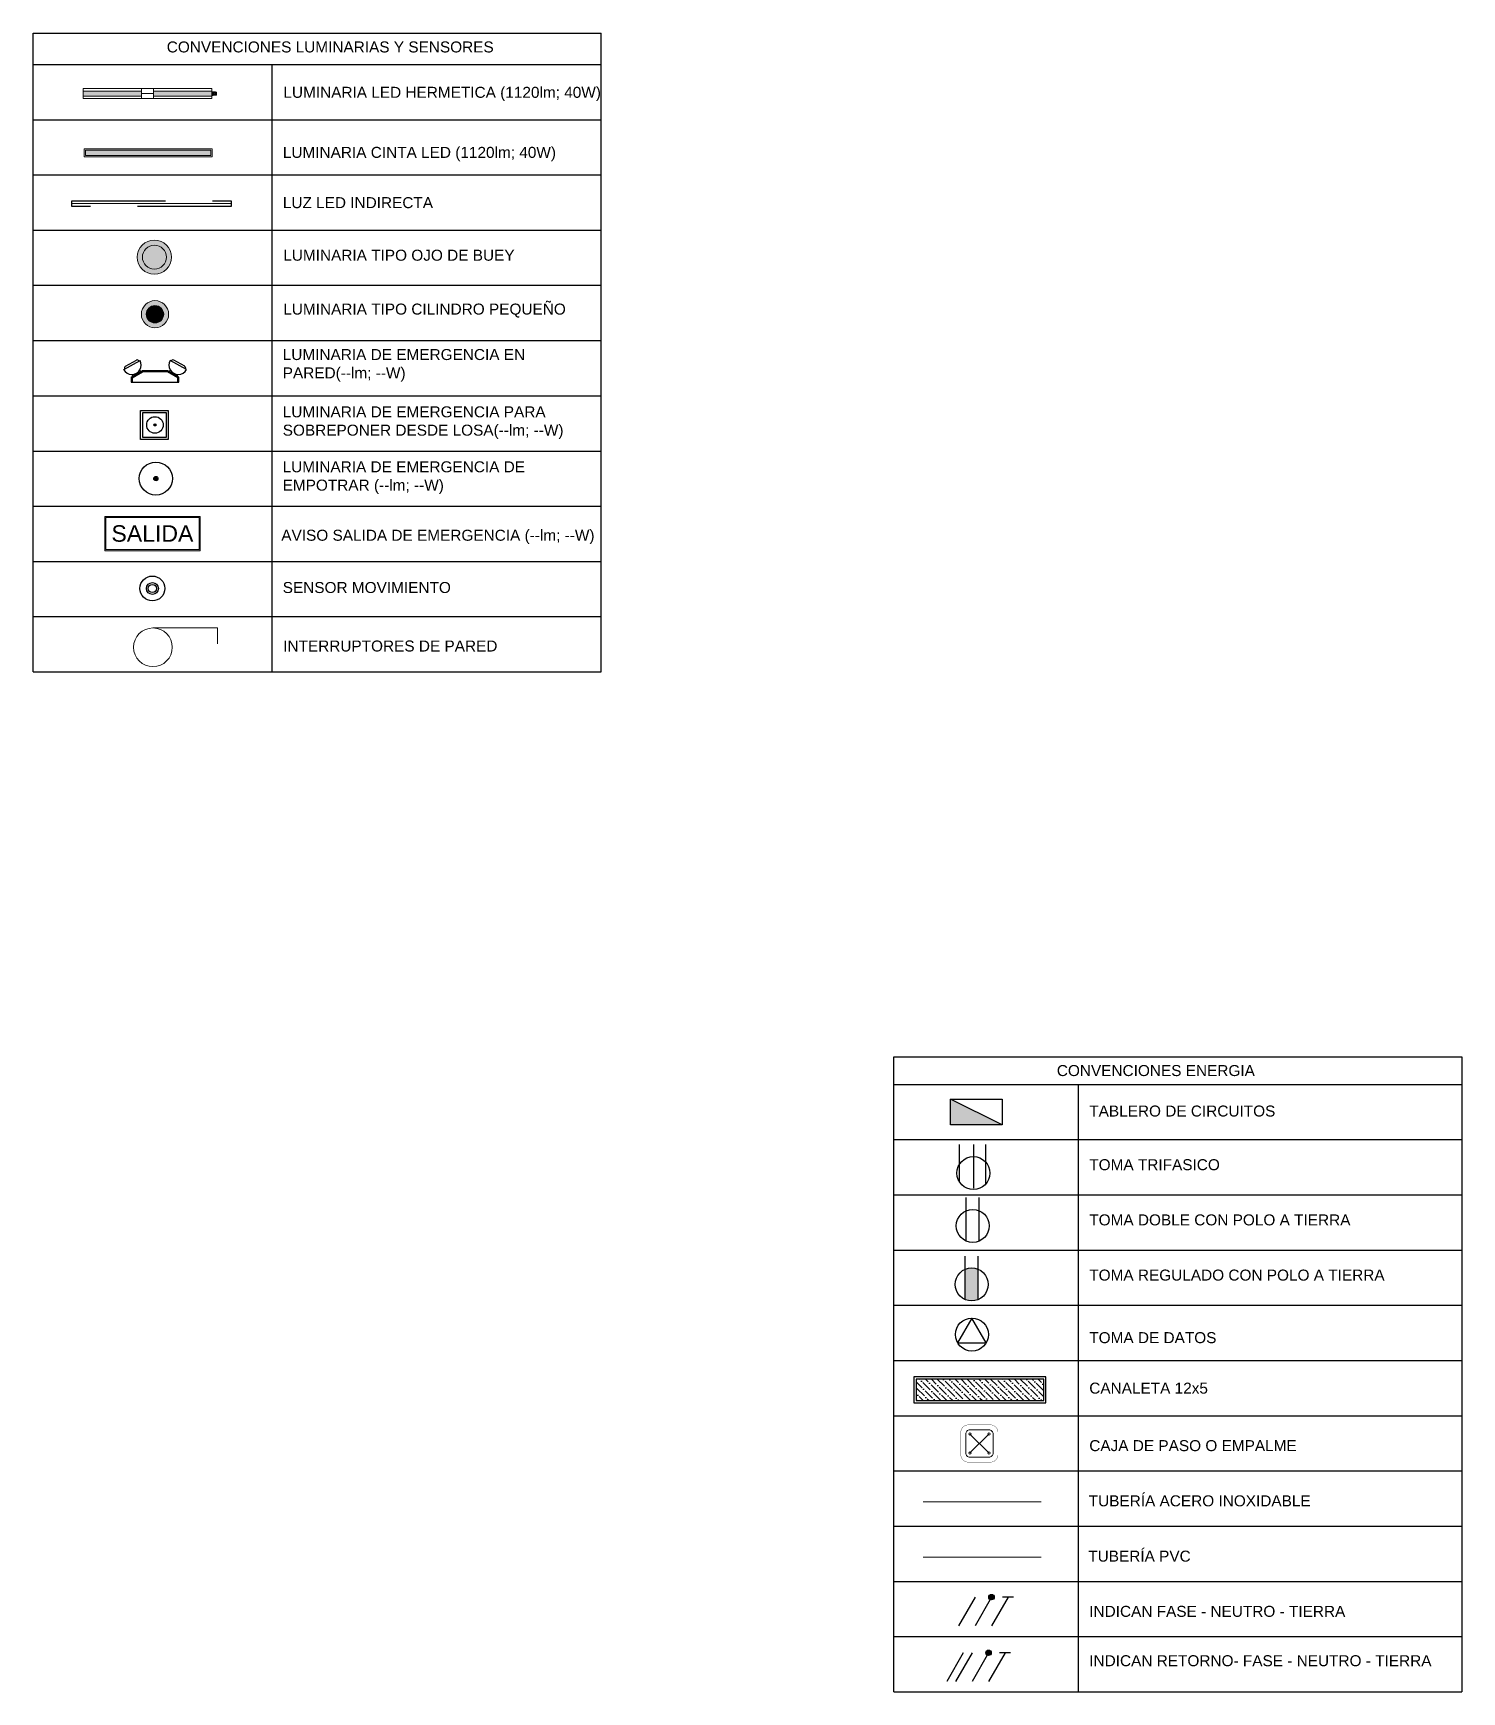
# Model space of a CAD drawing. Header units: metres. Extents: x 81 to 650, y -25 to 177.
# Drawn here: x 223.82 to 236.81, y -0.06 to 15.02 of the extents above; entities that cross this region are included whole.
import ezdxf
from ezdxf.lldxf.tags import DXFTag

# ---------------------------------------------------------------- set-up
doc = ezdxf.new("R2010")
doc.units = ezdxf.units.M
for name, pattern in [('CONTINUA', [0]), ('DASHED2', [9.525, 6.35, -3.175]), ('LÍNEAS_OCULTASX2', [0.75, 0.5, -0.25])]:
    doc.linetypes.add(name, pattern=pattern)
for name, color, linetype in [('-ALAMBRADO', 7, 'Continuous'), ('-CN-GYD-ILUMINACION-EM', 1, 'Continuous'), ('-CN-GYD-TEXTOS', 7, 'Continuous'), ('GG_EMERGENCIA 03', 1, 'Continuous'), ('GG_PROYECCION', 9, 'DASHED2'), ('LUMINARIA DE EMERGENCIA', 5, 'Continuous'), ('LUMINARIA EMERGENCIA DE EMPOTRAR', 1, 'Continuous'), ('LUMINARIA LED CIRCULAR', 7, 'Continuous'), ('LUZ LED INDIRECTA', 7, 'Continuous'), ('RE60', 7, 'Continuous'), ('SENSOR MOVIMIENTO', 3, 'Continuous'), ('T', 1, 'Continuous'), ('TB', 7, 'Continuous'), ('TOMA REGULADO', 1, 'Continuous'), ('TOMA TRIFASICO', 1, 'Continuous')]:
    doc.layers.add(name, color=color, linetype=linetype)
for name, color, linetype, lineweight in [('-CN-GYD-INTERRUPTORES DE PARED', 3, 'Continuous', 20), ('-CN-GYD-LUMINARIA CINTA LED', 4, 'Continuous', 18), ('-CN-GYD-LUMINARIA LED HERMETICA', 1, 'Continuous', 5), ('-CN-GYD-TUBERIA PVC', 96, 'PVC_LINE', 25), ('-CN-GYD-TUBERÍA ILUMINACION', 250, 'Continuous', 18), ('-CN-GYD-TUBERÍA PRINCIPAL ILUMINACION', 5, 'Continuous', 5), ('-CN-GYD-TUBERÍA TOMACORRIENTE PVC', 86, 'Continuous', 18), ('_TEXTO', 7, 'Continuous', 9), ('CAJA DE PASO', 94, 'Continuous', 5), ('L', 7, 'Continuous', 15), ('LUMINARIA DE EMERGENCIA PARA SOBREPONER', 7, 'Continuous', 25), ('RE80', 7, 'Continuous', 15)]:
    doc.layers.add(name, color=color, linetype=linetype, lineweight=lineweight)
doc.layers.add('A-HATCH CONCRETO', color=7, linetype='Continuous', true_color=0xc2c2c2)
doc.styles.add('GYD', font='arial.ttf', dxfattribs={"height": 2.5})
doc.styles.add('ROMANS', font='arial.ttf')
doc.styles.get("Standard").update_dxf_attribs({"font": 'arial.ttf'})
tags = doc.linetypes.add('EMT_LINE', pattern='A,0.5,-0.2,["EMT",Standard,S=0.1,R=0,X=-0.1,Y=-0.05],-0.25', length=0.95).pattern_tags.tags
tags[6] = DXFTag(74, 10)
tags = doc.linetypes.add('PVC_LINE', pattern='A,0.5,-0.2,["PVC",Standard,S=0.1,R=0,X=-0.1,Y=-0.05],-0.25', length=0.95).pattern_tags.tags
tags[6] = DXFTag(74, 10)
pattern_1 = [(0, (0, 0), (0, 6.985), [5.08, -1.905]), (90, (0, 0), (-6.985, 4e-16), [5.08, -1.905])]
pattern_2 = [(180, (4.985, -38.812), (-6.00631, -10.40324), [1.50158, -10.51105]), (270, (4.2344, -38.812), (6.00631, -10.40324), [0.75079, -20.05569]), (270, (4.047, -38.812), (6.00631, -10.40324), [0.60063, -20.20584]), (270, (4.422, -38.812), (6.00631, -10.40324), [0.60063, -20.20584]), (240, (3.859, -38.812), (6.00631, -10.40324), [0.4805, -11.53212]), (300, (4.61, -38.812), (12.01262, -4e-09), [0.4805, -11.53212])]

msp = doc.modelspace()

# ---------------------------------------------------------------- texts
at = {"layer": 'RE60', "ltscale": 0.02, "char_height": 0.1, "width": 5.55657, "attachment_point": 5, "style": 'ROMANS'}
for s, insert in [('CONVENCIONES LUMINARIAS Y SENSORES ', (226.518, 14.896, 0)), (' CONVENCIONES ENERGIA', (234.006, 5.587, 0))]:
    msp.add_mtext(s, dxfattribs=dict(at, insert=insert))
at = {"layer": 'RE80', "ltscale": 0.015, "char_height": 0.1, "attachment_point": 4, "style": 'ROMANS'}
for s, insert, width in [('\\pxl1,r1.8772;LUMINARIA LED HERMETICA (1120lm; 40W)', (225.992, 14.469, 0), 4.02029), ('\\pxl1,r1.8772;LUMINARIA CINTA LED (1120lm; 40W)', (225.987, 13.923, 0), 4.02029), ('\\pxl1,r1.8772;LUZ LED INDIRECTA', (225.987, 13.48, 0), 1.70732), ('\\pxl1,r1.8772;LUMINARIA DE EMERGENCIA EN PARED(--lm; --W)', (225.986, 12.001, 0), 2.49295), ('\\pxl1,r1.8772;LUMINARIA DE EMERGENCIA PARA SOBREPONER DESDE LOSA(--lm; --W)', (225.986, 11.48, 0), 2.91315), ('\\pxl1,r1.8772;LUMINARIA DE EMERGENCIA DE EMPOTRAR (--lm; --W)', (225.985, 10.98, 0), 3.02409), ('\\pxl1,r1.8772;AVISO SALIDA DE EMERGENCIA (--lm; --W)', (225.973, 10.441, 0), 3.16485), ('\\pxl1,r1.8772;SENSOR MOVIMIENTO', (225.986, 9.98, 0), 3.38772), ('\\pxl1,r1.8772;TABLERO DE CIRCUITOS', (233.32, 5.219, 0), 3.38772), ('\\pxl1,r1.8772;TOMA TRIFASICO', (233.32, 4.731, 0), 3.38772), ('\\pxl1,r1.8772;TOMA DOBLE CON POLO A TIERRA', (233.32, 4.229, 0), 3.38772), ('\\pxl1,r1.8772;TOMA REGULADO CON POLO A TIERRA', (233.32, 3.727, 0), 3.38772), ('\\pxl1,r1.8772;TOMA DE DATOS', (233.32, 3.158, 0), 3.38772), ('CANALETA 12x5', (233.42, 2.699), 3.38772), ('\\pxl1,r1.8772;CAJA DE PASO O EMPALME', (233.32, 2.176, 0), 3.38772), ('TUBERÍA ACERO INOXIDABLE', (233.415, 1.674, 0), 2.01185), ('TUBERÍA PVC', (233.411, 1.171, 0), 0.92699), ('\\pxl1,r1.8772;INDICAN FASE - NEUTRO - TIERRA', (233.32, 0.669, 0), 3.38772), ('\\pxl1,r1.8772,t34;INDICAN RETORNO- FASE - NEUTRO - TIERRA', (233.32, 0.22, 0), 3.52039)]:
    msp.add_mtext(s, dxfattribs=dict(at, insert=insert, width=width))
for s, insert in [('\\pxt5,34;LUMINARIA TIPO OJO DE BUEY', (226.091, 13.002)), ('\\pxt5;LUMINARIA TIPO CILINDRO PEQUEÑO', (226.091, 12.499, 0)), ('INTERRUPTORES DE PARED', (226.09, 9.448, 0))]:
    msp.add_mtext_dynamic_manual_height_columns(s, width=1414.4807, gutter_width=187.5, heights=[277.011], dxfattribs=dict(at, insert=insert))

# ---------------------------------------------------------------- blocks, each defined once
blk = doc.blocks.new('Sensor 360º_')
at = {"layer": 'SENSOR MOVIMIENTO'}
for radius in [0.113, 0.054, 0.0375]:
    blk.add_circle((0, 0), radius, dxfattribs=at)
blk = doc.blocks.new('Salida_3.8W')
h = blk.add_hatch()
h.set_pattern_fill('ANGLE', color=256)
h.set_pattern_definition(pattern_1)
h.paths.add_polyline_path([(0.434, -0.01), (0.434, 0.303), (-0.434, 0.303), (-0.434, -0.01)])
h.paths.add_polyline_path([(-0.424, 0), (-0.424, 0.293), (0.424, 0.293), (0.424, 0)], flags=16)
h = blk.add_hatch()
h.set_pattern_fill('ANGLE', color=256)
h.set_pattern_definition(pattern_1)
h.paths.add_polyline_path([(0.434, -0.01), (0.434, 0.303), (-0.434, 0.303), (-0.434, -0.01)])
h.paths.add_polyline_path([(-0.424, 0), (-0.424, 0.293), (0.424, 0.293), (0.424, 0)], flags=16)
at = {"layer": 'L'}
h = blk.add_hatch(dxfattribs=at)
h.set_pattern_fill('ANGLE', color=3)
h.set_pattern_definition([(0, (-44.6785, -37.2514), (0, 6.985), [5.08, -1.905]), (90, (-44.6785, -37.2514), (-6.985, 4e-16), [5.08, -1.905])])
h.paths.add_polyline_path([(0.434, -0.01), (0.434, 0.303), (-0.434, 0.303), (-0.434, -0.01)])
h.paths.add_polyline_path([(-0.424, 0), (-0.424, 0.293), (0.424, 0.293), (0.424, 0)], flags=16)
h = blk.add_hatch(color=3, dxfattribs=at)
h.paths.add_polyline_path([(0.434, -0.01), (0.434, 0.303), (-0.434, 0.303), (-0.434, -0.01)])
h.paths.add_polyline_path([(-0.424, 0), (-0.424, 0.293), (0.424, 0.293), (0.424, 0)], flags=16)
at = {"layer": 'L', "color": 3}
for points in [[(-0.434, 0.303), (0.434, 0.303), (0.434, -0.01), (-0.434, -0.01)], [(-0.424, 0.293), (0.424, 0.293), (0.424, 0), (-0.424, 0)]]:
    blk.add_lwpolyline(points, close=True, dxfattribs=at)
at = {"layer": 'L', "color": 3, "insert": (0, 0.146, 712.661), "char_height": 0.15, "width": 0.84839, "attachment_point": 5}
blk.add_mtext('\\pxqc;SALIDA', dxfattribs=at)
blk = doc.blocks.new('LUMINARIA HERMETICA 40W')
h = blk.add_hatch()
h.set_pattern_fill('SWAMP', color=252, scale=0.472938, angle=180)
h.set_pattern_definition(pattern_2)
h.paths.add_polyline_path([(-24, 55), (23, 55), (23, 585), (-24, 585)])
h = blk.add_hatch()
h.set_pattern_fill('SWAMP', color=252, scale=0.472938, angle=180)
h.set_pattern_definition(pattern_2)
h.paths.add_polyline_path([(-24, -585), (23, -585), (23, -55), (-24, -55)])
at = {"layer": '-CN-GYD-INTERRUPTORES DE PARED', "color": 1, "extrusion": (0, 0, -1)}
for p, q in [((-46, 585), (46, 585)), ((-46, 55), (-46, 585)), ((46, 585), (46, 559)), ((46, 559), (46, 55)), ((-46, -559), (-46, -55)), ((46, -55), (46, -585)), ((-46, -585), (-46, -559)), ((46, -585), (-46, -585))]:
    blk.add_line(p, q, dxfattribs=at)
at = {"layer": '-CN-GYD-INTERRUPTORES DE PARED', "color": 1}
for p, q in [((46, 55), (-46, 55)), ((0, 55), (0, -55)), ((46, -55), (46, 55)), ((-46, -55), (46, -55)), ((-16, -587), (-17, -588)), ((-17, -588), (-17, -589)), ((-17, -589), (-17, -595)), ((-17, -595), (-12, -595)), ((-15, -587), (-16, -587)), ((-12, -596), (-16, -596)), ((-16, -596), (-16, -604)), ((-13, -587), (-15, -587)), ((-13, -587), (-13, -585)), ((-13, -585), (0, -585)), ((-12, -588), (-13, -587)), ((0, -587), (-13, -587)), ((-11, -589), (-12, -588)), ((-12, -595), (-12, -596)), ((-8, -588), (-11, -589)), ((-7, -588), (-8, -588)), ((-3, -587), (-7, -588)), ((0, -587), (-3, -587)), ((13, -585), (0, -585)), ((0, -587), (3, -587)), ((0, -587), (13, -587)), ((3, -587), (7, -588)), ((7, -588), (8, -588)), ((8, -588), (11, -589)), ((11, -589), (12, -588)), ((12, -588), (13, -587)), ((17, -595), (12, -595)), ((12, -595), (12, -596)), ((12, -596), (16, -596)), ((13, -587), (13, -585)), ((13, -587), (15, -587)), ((15, -587), (16, -587)), ((16, -587), (17, -588)), ((16, -596), (16, -604)), ((17, -588), (17, -589)), ((17, -589), (17, -595)), ((-16, -604), (-12, -604)), ((-16, -605), (-16, -615)), ((-12, -605), (-16, -605)), ((-16, -615), (-14, -617)), ((-14, -617), (-14, -621)), ((-14, -621), (-14, -623)), ((-14, -623), (-11, -626)), ((-12, -604), (-12, -605)), ((-11, -626), (0, -626)), ((11, -626), (0, -626)), ((14, -623), (11, -626)), ((16, -604), (12, -604)), ((12, -604), (12, -605)), ((12, -605), (16, -605)), ((16, -615), (14, -617)), ((14, -617), (14, -621)), ((14, -621), (14, -623)), ((16, -605), (16, -615))]:
    blk.add_line(p, q, dxfattribs=at)
for points in [[(-46, 55), (-46, -55)], [(-17, -594), (-11, -594), (-8, -594), (0, -594)], [(-12, -595), (0, -595)], [(-12, -596), (0, -596)], [(-11, -589), (-11, -595)], [(-8, -588), (-8, -595)], [(-8, -604), (-8, -596)], [(17, -594), (11, -594), (8, -594), (0, -594)], [(12, -595), (0, -595)], [(12, -596), (0, -596)], [(8, -588), (8, -595)], [(8, -604), (8, -596)], [(11, -589), (11, -595)], [(-14, -617), (0, -617)], [(-12, -604), (0, -604)], [(-12, -605), (0, -605)], [(-9, -615), (-11, -617)], [(-7, -605), (-7, -615), (-9, -615), (-9, -605)], [(-7, -615), (-4, -617)], [(12, -604), (0, -604)], [(12, -605), (0, -605)], [(14, -617), (0, -617)], [(7, -615), (4, -617)], [(7, -605), (7, -615), (9, -615), (9, -605)], [(9, -615), (11, -617)]]:
    blk.add_lwpolyline(points, dxfattribs=at)
at = {"color": 1}
for points in [[(23, 55), (-24, 55), (-24, 585), (23, 585)], [(23, -585), (-24, -585), (-24, -55), (23, -55)]]:
    blk.add_lwpolyline(points, close=True, dxfattribs=at)
blk = doc.blocks.new('*U67')
at = {"layer": '-CN-GYD-ILUMINACION-EM', "ltscale": 0.3}
for p, q in [((-145, 270), (-200, 170)), ((-114, 285), (-197, 136)), ((-119, 277), (-119, 277)), ((-193, 144), (-193, 144)), ((-114, -285), (-197, -136)), ((-193, -144), (-193, -144)), ((-145, -270), (-200, -170)), ((-119, -277), (-119, -277))]:
    blk.add_line(p, q, dxfattribs=at)
at = {"layer": '-CN-GYD-ILUMINACION-EM'}
for p, q in [((0, 217), (-46, 217)), ((0, 207), (-40, 207)), ((0, -217), (0, 217)), ((-104, 116), (-104, -116)), ((-94, 114), (-94, -114)), ((-46, -217), (0, -217)), ((-40, -207), (0, -207))]:
    blk.add_line(p, q, dxfattribs=at)
for points in [[(-46, 217), (-104, 116)], [(-40, 207), (-94, 114)], [(-56, 199), (-70, 208)], [(-96, 130), (-110, 138)], [(-96, -130), (-110, -138)], [(-46, -217), (-104, -116)], [(-40, -207), (-94, -114)], [(-56, -199), (-70, -208)]]:
    blk.add_lwpolyline(points, dxfattribs=at)
at = {"layer": '-CN-GYD-ILUMINACION-EM', "ltscale": 0.3}
for centre, radius, start, end in [((-183, 161), 19.1, 150.9715, 240.9715), ((-156, 211), 85.5, 240.9715, 60.9715), ((-128, 260), 19.1, 60.9715, 150.9715), ((-183, -161), 19.1, 119.0285, 209.0285), ((-156, -211), 85.5, 299.0285, 119.0285), ((-128, -260), 19.1, 209.0285, 299.0285)]:
    blk.add_arc(centre, radius, start, end, dxfattribs=at)
at = {"layer": '-CN-GYD-TEXTOS', "style": 'GYD'}
blk.add_attdef('5', (-68, -406), '', height=125, rotation=90, dxfattribs=at)
blk = doc.blocks.new('OJO DE BUEY 12W')
at = {"layer": '-CN-GYD-TUBERÍA ILUMINACION', "linetype": 'EMT_LINE', "lineweight": 5, "ltscale": 10}
h = blk.add_hatch(color=256, dxfattribs=at)
h.dxf.hatch_style = 1
h.set_gradient(color1=(147, 149, 152), color2=(248, 246, 176), name='SPHERICAL')
edge = h.paths.add_edge_path()
edge.add_arc((0, 0), 72.7, 0, 360)
at = {"layer": 'A-HATCH CONCRETO', "transparency": 33554687}
h = blk.add_hatch(color=256, dxfattribs=at)
h.dxf.hatch_style = 1
h.paths.add_polyline_path([(-104, 0, 1), (104, 0, 1)])
h.paths.add_polyline_path([(73, 0, -1), (-73, 0, -1)], flags=16)
at = {"layer": '-CN-GYD-TUBERÍA ILUMINACION', "linetype": 'Continuous', "lineweight": 5, "ltscale": 10}
for radius in [104, 72.7]:
    blk.add_circle((0, 0), radius, dxfattribs=at)
blk = doc.blocks.new('A$Cc7fbbbd8')
at = {"layer": 'GG_EMERGENCIA 03', "ltscale": 0.3}
h = blk.add_hatch(dxfattribs=at)
h.set_pattern_fill('ANSI31', color=256, scale=0.0005, angle=90)
h.set_pattern_definition([(135, (0.0614115, 0.0595737), (-0.00112253, -0.00112253), [])])
edge = h.paths.add_edge_path()
edge.add_arc((0.0614, 0.1), 0.00475, 0, 360)
for points in [[(-0.005, 0.0348), (-0.005, 0.1606), (0.1278, 0.1606), (0.1278, 0.0348)], [(0.005, 0.0448), (0.005, 0.1506), (0.1178, 0.1506), (0.1178, 0.0448)]]:
    blk.add_lwpolyline(points, close=True, dxfattribs=at)
for radius in [0.0376, 0.00475]:
    blk.add_circle((0.0614, 0.1), radius, dxfattribs=at)
blk = doc.blocks.new('Luminaria Lineal lumen')
at = {"layer": '-CN-GYD-INTERRUPTORES DE PARED'}
h = blk.add_hatch(dxfattribs=at)
h.set_pattern_fill('SWAMP', color=252, scale=0.5, angle=90)
h.set_pattern_definition([(90, (-99.318, -5.545), (-10.99852, 6.35), [1.5875, -11.1125]), (180, (-99.3185, -4.7517), (-10.99852, -6.35), [0.79375, -21.2033]), (180, (-99.3185, -4.553), (-10.99852, -6.35), [0.635, -21.36205]), (180, (-99.3185, -4.95), (-10.99852, -6.35), [0.635, -21.36205]), (150, (-99.318, -4.355), (-10.99852, -6.35), [0.508, -12.192]), (210, (-99.318, -5.149), (-5e-09, -12.7), [0.508, -12.192])])
h.paths.add_polyline_path([(-560, 25), (-560, -25), (560, -25), (560, 25)])
at = {"layer": '-CN-GYD-INTERRUPTORES DE PARED', "color": 4}
for points in [[(-572, -37), (-572, 37), (572, 37), (572, -37)], [(-560, -25), (-560, 25), (560, 25), (560, -25)]]:
    blk.add_lwpolyline(points, close=True, dxfattribs=at)
blk = doc.blocks.new('A$C9f2337e8')
at = {"layer": 'GG_PROYECCION', "color": 40, "linetype": 'CONTINUA', "ltscale": 0.3, "true_color": 0xf8d731, "const_width": 0.01}
blk.add_lwpolyline([(-6.832, -0.371), (0.409, -0.371)], dxfattribs=at)
at = {"layer": 'GG_PROYECCION', "color": 0, "ltscale": 0.3}
blk.add_lwpolyline([(-6.832, -0.396), (-6.832, -0.346), (0.409, -0.346), (0.409, -0.396)], close=True, dxfattribs=at)
blk = doc.blocks.new('A$Cd32da91f')
at = {"layer": '-CN-GYD-TUBERÍA ILUMINACION', "linetype": 'EMT_LINE', "lineweight": 5, "ltscale": 10}
h = blk.add_hatch(color=256, dxfattribs=at)
h.dxf.hatch_style = 1
h.set_gradient(color1=(248, 215, 49), color2=(248, 215, 49), name='INVSPHERICAL')
h.paths.add_polyline_path([(0.088, -0.03), (0.097, -0.032), (0.106, -0.036), (0.114, -0.041), (0.122, -0.047), (0.127, -0.055), (0.132, -0.064), (0.134, -0.073), (0.135, -0.083), (0.134, -0.092), (0.132, -0.102), (0.127, -0.11), (0.122, -0.118), (0.114, -0.125), (0.106, -0.13), (0.097, -0.133), (0.088, -0.135), (0.078, -0.135), (0.068, -0.133), (0.059, -0.13), (0.051, -0.125), (0.044, -0.118), (0.038, -0.11), (0.034, -0.102), (0.031, -0.092), (0.03, -0.083), (0.031, -0.073), (0.034, -0.064), (0.038, -0.055), (0.044, -0.047), (0.051, -0.041), (0.059, -0.036), (0.068, -0.032), (0.078, -0.03)])
at = {"transparency": 33554687}
h = blk.add_hatch(color=256, dxfattribs=at)
h.dxf.hatch_style = 1
edge = h.paths.add_edge_path()
edge.add_ellipse((0.083, -0.083), major_axis=(0.0584, 0.0584), ratio=1, start_angle=0, end_angle=360)
edge = h.paths.add_edge_path(flags=16)
edge.add_ellipse((0.083, -0.083), major_axis=(0.0372, 0.0372), ratio=1, start_angle=0, end_angle=360)
h = blk.add_hatch(color=256, dxfattribs=at)
h.dxf.hatch_style = 1
edge = h.paths.add_edge_path()
edge.add_ellipse((0.083, -0.083), major_axis=(0.0514, 0.0514), ratio=1, start_angle=0, end_angle=360)
edge.add_ellipse((0.083, -0.083), major_axis=(0.0584, 0.0584), ratio=1, start_angle=0, end_angle=360)
edge.add_ellipse((0.083, -0.083), major_axis=(0.0514, 0.0514), ratio=1, start_angle=0, end_angle=360)
edge.add_ellipse((0.083, -0.083), major_axis=(0.0584, 0.0584), ratio=1, start_angle=0, end_angle=360)
edge.add_ellipse((0.083, -0.083), major_axis=(0.0514, 0.0514), ratio=1, start_angle=0, end_angle=360)
edge.add_ellipse((0.083, -0.083), major_axis=(0.0584, 0.0584), ratio=1, start_angle=0, end_angle=360)
at = {"layer": '-CN-GYD-TUBERÍA ILUMINACION', "linetype": 'Continuous', "ltscale": 10}
for major_axis in [(0.0584, 0.0584), (0.0372, 0.0372)]:
    blk.add_ellipse((0.083, -0.083), major_axis=major_axis, ratio=1, start_param=5.497787, end_param=11.780972, dxfattribs=at)
blk = doc.blocks.new('A$C078c93ae')
at = {"layer": 'LUMINARIA EMERGENCIA DE EMPOTRAR', "ltscale": 0.3}
h = blk.add_hatch(dxfattribs=at)
h.set_pattern_fill('ANSI31', color=256, scale=0.001)
h.set_pattern_definition([(45, (-0.005658, 0.0751944), (-0.00224506, 0.00224506), [])])
edge = h.paths.add_edge_path()
edge.add_arc((0.0752, 0.0752), 0.00949, 0, 360)
for radius in [0.0752, 0.00949]:
    blk.add_circle((0.0752, 0.0752, 0), radius, dxfattribs=at)
blk = doc.blocks.new('t')
at = {"layer": 'T'}
for p, q in [((0.0063, 0.03), (0.2042, 0.03)), ((0.0063, -0.03), (0.2042, -0.03))]:
    blk.add_line(p, q, dxfattribs=at)
blk.add_circle((0.075, 0), 0.075, dxfattribs=at)
blk = doc.blocks.new('TB')
at = {"layer": 'TB'}
h = blk.add_hatch(color=256, dxfattribs=at)
h.dxf.hatch_style = 1
h.paths.add_polyline_path([(0.156, 0), (-0.156, 0.156), (-0.156, 0)])
blk.add_lwpolyline([(-0.156, 0.156), (0.156, 0.156), (0.156, 0), (-0.156, 0)], close=True, dxfattribs=at)
blk.add_lwpolyline([(0.156, 0), (-0.156, 0.156)], dxfattribs=at)
blk = doc.blocks.new('Caja de paso')
at = {"layer": '-CN-GYD-TUBERÍA TOMACORRIENTE PVC', "const_width": 0.00173}
blk.add_lwpolyline([(-0.1111, 0.0667), (-0.1111, -0.0667, 0.414214), (-0.0667, -0.1111), (0.0667, -0.1111, 0.414214), (0.1111, -0.0667), (0.1111, 0.0667, 0.414214), (0.0667, 0.1111), (-0.0667, 0.1111, 0.414214)], format="xyb", close=True, dxfattribs=at)
at = {"layer": '-CN-GYD-TUBERÍA TOMACORRIENTE PVC'}
blk.add_lwpolyline([(-0.0566, -0.0819), (0.0566, -0.0819, 0.414214), (0.0819, -0.0566), (0.0819, 0.0566, 0.414214), (0.0566, 0.0819), (-0.0566, 0.0819, 0.414214), (-0.0819, 0.0566), (-0.0819, -0.0566, 0.414214)], format="xyb", close=True, dxfattribs=at)
at = {"layer": '-CN-GYD-TUBERÍA TOMACORRIENTE PVC', "linetype": 'LÍNEAS_OCULTASX2'}
for points in [[(-0.0566, 0.0566), (0.0566, -0.0566)], [(0.0566, 0.0566), (-0.0566, -0.0566)]]:
    blk.add_lwpolyline(points, dxfattribs=at)
at = {"layer": '-CN-GYD-TUBERÍA TOMACORRIENTE PVC'}
for centre in [(-0.0566, 0.0566), (0.0566, 0.0566), (-0.0566, -0.0566), (0.0566, -0.0566)]:
    blk.add_circle(centre, 0.00665, dxfattribs=at)
blk = doc.blocks.new('3x')
at = {"layer": '-ALAMBRADO'}
h = blk.add_hatch(color=256, dxfattribs=at)
edge = h.paths.add_edge_path()
edge.add_arc((0.078, 0.13), 0.025, 0, 360)
for p, q in [((-0.152, 0.13), (-0.302, -0.13)), ((-0.072, 0.13), (-0.222, -0.13)), ((0.078, 0.13), (-0.072, -0.13)), ((0.228, 0.13), (0.078, -0.13))]:
    blk.add_line(p, q, dxfattribs=at)
blk.add_lwpolyline([(0.278, 0.13), (0.178, 0.13)], dxfattribs=at)
blk.add_circle((0.078, 0.13), 0.025, dxfattribs=at)
blk = doc.blocks.new('*U62')
at = {"layer": '-ALAMBRADO'}
blk.add_blockref('3x', (0, 0), dxfattribs=at)
blk = doc.blocks.new('2x')
at = {"layer": '-ALAMBRADO'}
h = blk.add_hatch(color=256, dxfattribs=at)
edge = h.paths.add_edge_path()
edge.add_arc((0.075, 0.13), 0.025, 0, 360)
for p, q in [((-0.075, 0.13), (-0.225, -0.13)), ((0.075, 0.13), (-0.075, -0.13)), ((0.225, 0.13), (0.075, -0.13))]:
    blk.add_line(p, q, dxfattribs=at)
blk.add_lwpolyline([(0.275, 0.13), (0.175, 0.13)], dxfattribs=at)
blk.add_circle((0.075, 0.13), 0.025, dxfattribs=at)
blk = doc.blocks.new('*U51')
at = {"layer": '-ALAMBRADO'}
blk.add_blockref('2x', (0, 0), dxfattribs=at)
blk = doc.blocks.new('A$Cce91d04e')
at = {"layer": 'T'}
blk.add_lwpolyline([(0.1402, 0.038), (0.0743, 0.15), (0.0098, 0.038)], close=True, dxfattribs=at)
blk.add_ellipse((0.075, 0.075), major_axis=(-0.053, 0.053), ratio=1, start_param=-0.785398, end_param=5.497787, dxfattribs=at)
blk = doc.blocks.new('*U108')
at = {"linetype": 'Continuous', "true_color": 0x6b6bff}
h = blk.add_hatch(dxfattribs=at)
h.set_pattern_fill('ANSI36', color=171, scale=12.01033, angle=180)
h.set_pattern_definition([(225, (5431875.837, 2115561.8), (-20.2229691, -74.15088673), [95.3319906, -19.0663981, 0, -19.0663981])])
h.paths.add_polyline_path([(3125296, 1822009), (3125491, 1822009), (3125491, 1823170), (3125296, 1823170)])
at = {"color": 171, "linetype": 'Continuous', "true_color": 0x6b6bff}
for points in [[(3125276, 1821989), (3125511, 1821989), (3125511, 1823190), (3125276, 1823190)], [(3125296, 1822009), (3125491, 1822009), (3125491, 1823170), (3125296, 1823170)]]:
    blk.add_lwpolyline(points, close=True, dxfattribs=at)
blk = doc.blocks.new('A$C28df0a04')
at = {"layer": 'TOMA REGULADO'}
h = blk.add_hatch(color=256, dxfattribs=at)
h.dxf.hatch_style = 1
edge = h.paths.add_edge_path()
edge.add_ellipse((0.15, 0.15), major_axis=(-0.106, 0.106), ratio=1, start_angle=291.4218, end_angle=338.5782)
edge.add_line((0.09, 0.287), (0.09, 0.013))
edge.add_ellipse((0.15, 0.15), major_axis=(-0.106, 0.106), ratio=1, start_angle=111.4218, end_angle=158.5782)
edge.add_line((0.21, 0.013), (0.21, 0.287))
for p, q in [((0.09, 0.013), (0.09, 0.408)), ((0.21, 0.013), (0.21, 0.408))]:
    blk.add_line(p, q, dxfattribs=at)
blk.add_ellipse((0.15, 0.15), major_axis=(-0.106, 0.106), ratio=1, dxfattribs=at)
blk = doc.blocks.new('A$C8f8caf15')
at = {"layer": 'T'}
for p, q in [((0.067, -0.025), (0.408, -0.025)), ((0.013, -0.153), (0.408, -0.153)), ((0.053, -0.264), (0.408, -0.264))]:
    blk.add_line(p, q, dxfattribs=at)
blk.add_ellipse((0.15, -0.15), major_axis=(0.106, 0.106), ratio=1, start_param=5.497787, end_param=11.780972, dxfattribs=at)

# ---------------------------------------------------------------- linework, layer by layer
at = {"layer": '-CN-GYD-INTERRUPTORES DE PARED', "color": 3, "extrusion": (0, 0, -1)}
for p, q in [((224.906, 9.613, 0), (225.494, 9.613, 0)), ((225.494, 9.613, 0), (225.494, 9.469, 0))]:
    msp.add_line(p, q, dxfattribs=at)
msp.add_circle((-224.906, 9.437, 0), 0.176, dxfattribs=at)
at = {"layer": '-CN-GYD-TUBERIA PVC', "linetype": 'PVC_LINE', "ltscale": 10, "const_width": 0.01, "elevation": 0}
msp.add_lwpolyline([(231.908, 1.163), (232.984, 1.163)], dxfattribs=at)
at = {"layer": '-CN-GYD-TUBERÍA PRINCIPAL ILUMINACION', "linetype": 'EMT_LINE', "ltscale": 10, "const_width": 0.01, "elevation": 0}
msp.add_lwpolyline([(231.908, 1.665), (232.984, 1.665)], dxfattribs=at)
at = {"layer": 'RE60'}
for p, q in [((223.817, 14.235, 0), (223.817, 15.022, 0)), ((223.817, 14.738, 0), (228.982, 14.738, 0)), ((225.986, 14.738, 0), (225.986, 14.235, 0)), ((223.817, 9.214, 0), (223.817, 14.235, 0)), ((223.817, 14.235, 0), (228.982, 14.235, 0)), ((225.986, 14.235, 0), (225.986, 9.214, 0)), ((223.817, 13.733, 0), (228.982, 13.733, 0)), ((223.817, 13.231, 0), (228.982, 13.231, 0)), ((223.817, 12.729, 0), (228.982, 12.729, 0)), ((223.817, 12.227, 0), (228.982, 12.227, 0)), ((223.817, 11.724, 0), (228.982, 11.724, 0)), ((223.817, 11.222, 0), (228.982, 11.222, 0)), ((223.817, 10.72, 0), (228.982, 10.72, 0)), ((223.817, 10.218, 0), (228.982, 10.218, 0)), ((223.817, 9.716, 0), (228.982, 9.716, 0)), ((223.817, 9.214, 0), (228.982, 9.214, 0)), ((236.808, 5.713, 0), (236.808, -0.062, 0)), ((233.32, 5.462, 0), (233.32, -0.062, 0)), ((231.642, 4.96, 0), (236.808, 4.96, 0)), ((231.642, 4.457, 0), (236.808, 4.457, 0)), ((231.642, 3.955, 0), (236.808, 3.955, 0)), ((231.642, 3.453, 0), (236.808, 3.453, 0)), ((231.642, 2.951, 0), (236.808, 2.951, 0)), ((231.642, 2.449, 0), (236.808, 2.449, 0)), ((231.642, 1.947, 0), (236.808, 1.947, 0)), ((231.642, 1.444, 0), (236.808, 1.444, 0)), ((231.642, 0.942, 0), (236.808, 0.942, 0)), ((231.642, 0.44, 0), (236.808, 0.44, 0)), ((231.642, -0.062, 0), (236.808, -0.062, 0))]:
    msp.add_line(p, q, dxfattribs=at)
at = {"layer": 'RE60', "elevation": 0}
for points in [[(223.817, 15.022), (228.982, 15.022)], [(228.982, 14.235), (228.982, 15.022)], [(228.982, 9.214), (228.982, 14.235)], [(231.642, 5.713), (236.808, 5.713)], [(231.642, -0.062), (231.642, 5.713)], [(231.642, 5.462), (236.808, 5.462)]]:
    msp.add_lwpolyline(points, dxfattribs=at)

# ---------------------------------------------------------------- block references
at = {"layer": '-CN-GYD-LUMINARIA CINTA LED', "xscale": -0.001016, "yscale": 0.001016, "zscale": 0.288, "rotation": 180}
msp.add_blockref('Luminaria Lineal lumen', (224.863, 13.934), dxfattribs=at)
at = {"layer": '-CN-GYD-LUMINARIA LED HERMETICA', "linetype": 'Continuous', "xscale": 0.001, "yscale": 0.001, "zscale": 0.002575412933351854, "rotation": 90}
msp.add_blockref('LUMINARIA HERMETICA 40W', (224.857, 14.473), dxfattribs=at)
at = {"xscale": 1.5, "yscale": 1.5}
msp.add_blockref('A$Cd32da91f', (224.8, 12.59), dxfattribs=at)
at = {"ltscale": 0.5, "xscale": 0.001, "yscale": 0.001, "zscale": 0.001, "rotation": 90}
msp.add_blockref('*U108', (2055.015, -3122.71), dxfattribs=at)
at = {"layer": '_TEXTO', "linetype": 'Continuous', "ltscale": 10}
for name, p, zscale in [('*U51', (232.456, 0.669, 0), 0.5), ('*U62', (232.426, 0.163, 0), 320)]:
    msp.add_blockref(name, p, dxfattribs=dict(at, zscale=zscale))
at = {"layer": 'CAJA DE PASO', "linetype": 'Continuous', "ltscale": 10, "xscale": 1.523145158877299, "yscale": 1.523145158877299, "zscale": 1.523145158877299}
msp.add_blockref('Caja de paso', (232.421, 2.196, 0), dxfattribs=at)
at = {"layer": 'L'}
msp.add_blockref('Salida_3.8W', (224.901, 10.325, 0), dxfattribs=at)
at = {"layer": 'LUMINARIA DE EMERGENCIA', "linetype": 'Continuous', "ltscale": 10, "xscale": 0.001, "yscale": 0.001, "zscale": 0.001, "rotation": 270}
msp.add_blockref('*U67', (224.925, 11.848, 0), dxfattribs=at)
at = {"layer": 'LUMINARIA DE EMERGENCIA PARA SOBREPONER', "xscale": 2, "yscale": 2, "zscale": 2, "rotation": 270}
msp.add_blockref('A$Cc7fbbbd8', (224.724, 11.582, 0), dxfattribs=at)
at = {"layer": 'LUMINARIA EMERGENCIA DE EMPOTRAR', "xscale": 2, "yscale": 2}
for name, p in [('A$C078c93ae', (224.782, 10.821)), ('A$Cce91d04e', (232.203, 3.037))]:
    msp.add_blockref(name, p, dxfattribs=at)
at = {"layer": 'LUMINARIA LED CIRCULAR', "xscale": 0.0015, "yscale": 0.0015, "zscale": 0.578415361173768}
msp.add_blockref('OJO DE BUEY 12W', (224.919, 12.985), dxfattribs=at)
at = {"layer": 'LUZ LED INDIRECTA', "xscale": 0.2}
msp.add_blockref('A$C9f2337e8', (225.535, 13.843, 0), dxfattribs=at)
at = {"layer": 'SENSOR MOVIMIENTO'}
msp.add_blockref('Sensor 360º_', (224.901, 9.972, 0), dxfattribs=at)
at = {"layer": 'T', "xscale": 2, "yscale": 2, "zscale": 1.5, "rotation": 90}
msp.add_blockref('t', (232.36, 4.025, 0), dxfattribs=at)
at = {"layer": 'TB', "xscale": 1.5, "yscale": 1.5, "zscale": 1.5}
msp.add_blockref('TB', (232.393, 5.094, 0), dxfattribs=at)
at = {"layer": 'TOMA REGULADO'}
msp.add_blockref('A$C28df0a04', (232.201, 3.493), dxfattribs=at)
at = {"layer": 'TOMA TRIFASICO', "rotation": 90}
msp.add_blockref('A$C8f8caf15', (232.216, 4.506), dxfattribs=at)

msp.set_redraw_order([(e.dxf.handle, doc.entitydb.next_handle()) for e in msp.query("TEXT MTEXT ATTDEF DIMENSION ARC_DIMENSION")])  # texts and dimensions are drawn at this point

doc.saveas('drawing.dxf')
